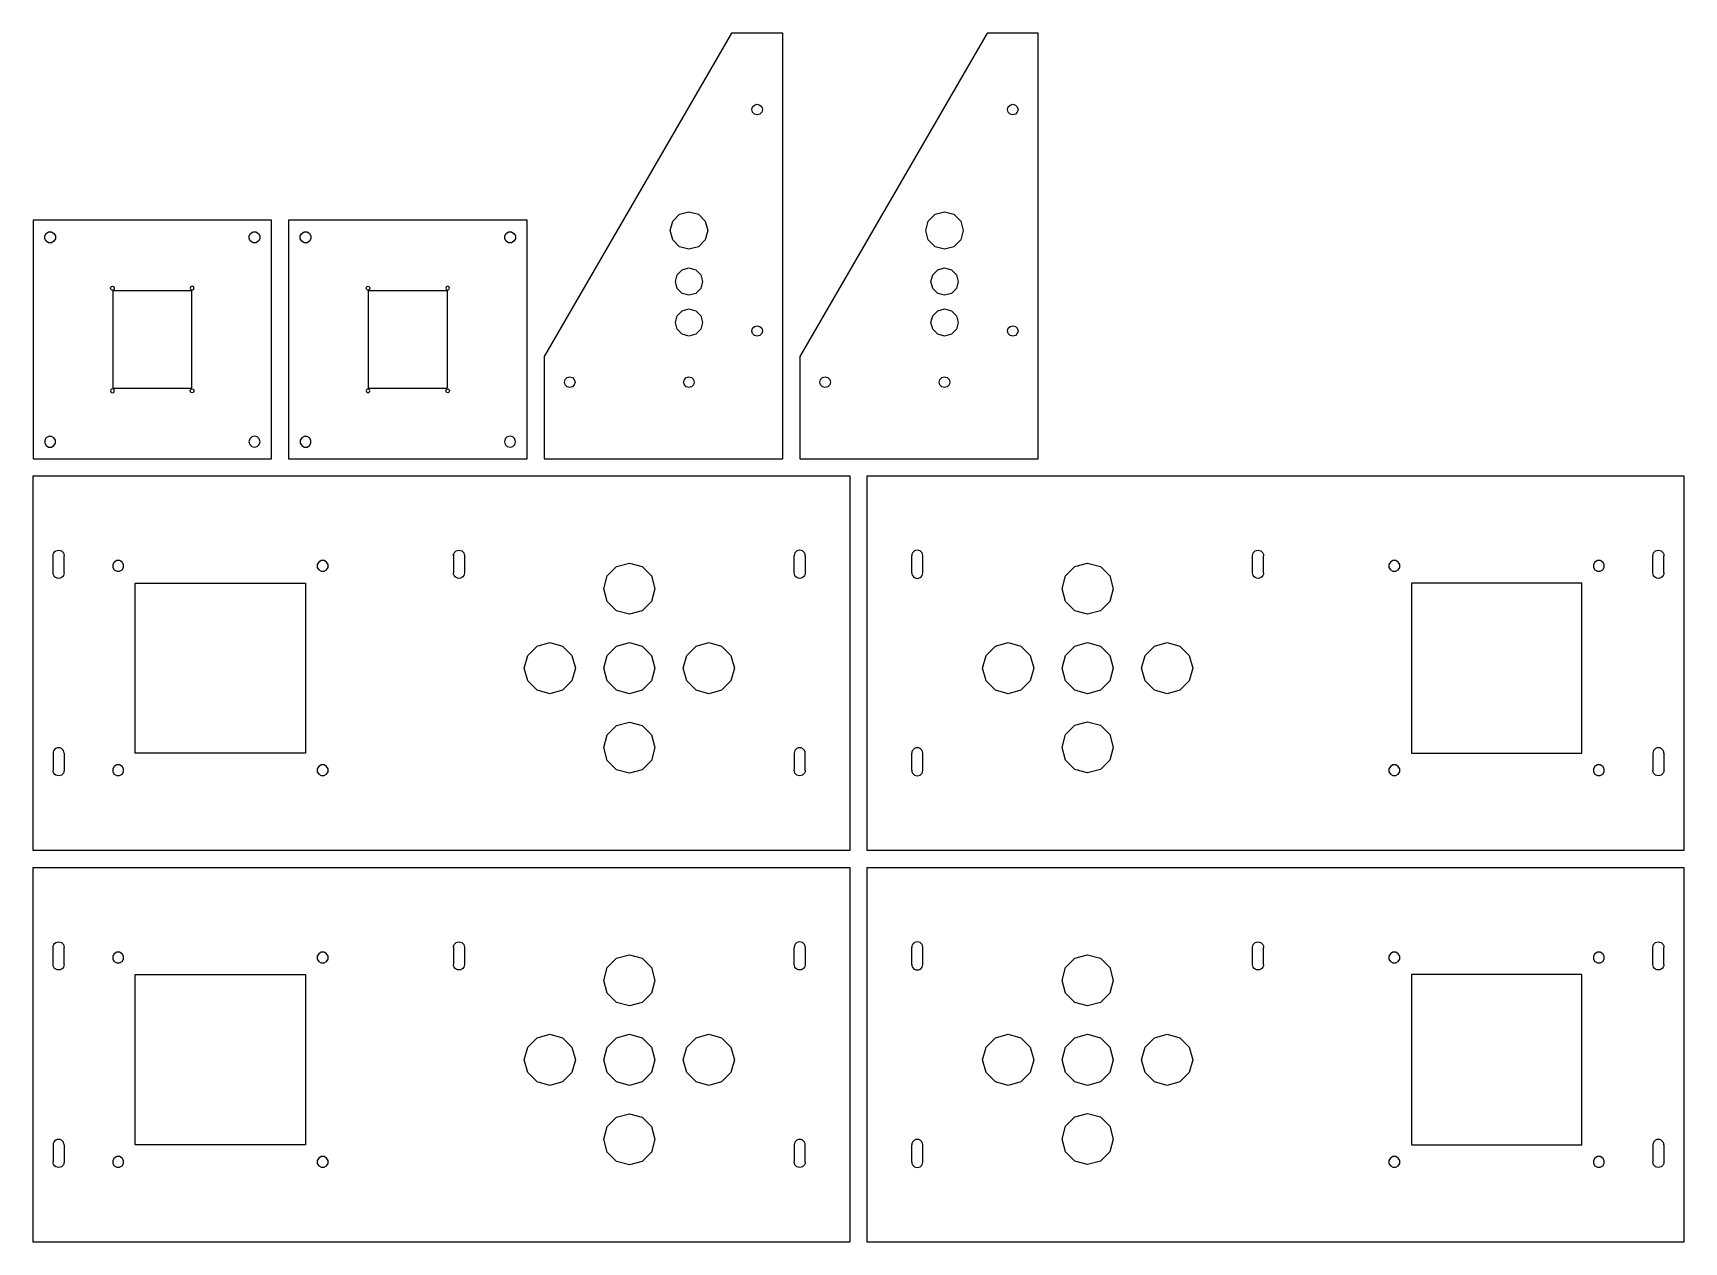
# Model space of a CAD drawing. Extents: x -475 to 494, y -382 to 328.
import ezdxf

# ---------------------------------------------------------------- set-up
doc = ezdxf.new("R2010")
doc.units = 0
doc.layers.get('0').update_dxf_attribs({"linetype": 'CONTINUOUS'})

msp = doc.modelspace()

# ---------------------------------------------------------------- linework, layer by layer
for p, q in [((-65.42, 328.46), (-175.42, 138.46)), ((-35.42, 328.46), (-65.42, 328.46)), ((-35.42, 78.46), (-35.42, 328.46)), ((84.58, 328.46), (-25.42, 138.46)), ((114.58, 328.46), (84.58, 328.46)), ((114.58, 78.46), (114.58, 328.46)), ((-53.55, 283.46), (-53.13, 285.03)), ((-53.13, 281.9), (-53.55, 283.46)), ((-53.13, 285.03), (-51.99, 286.17)), ((-51.99, 280.76), (-53.13, 281.9)), ((-51.99, 286.17), (-50.42, 286.59)), ((-50.42, 286.59), (-48.86, 286.17)), ((-48.86, 286.17), (-47.72, 285.03)), ((-47.72, 281.9), (-48.86, 280.76)), ((-47.72, 285.03), (-47.3, 283.46)), ((-47.3, 283.46), (-47.72, 281.9)), ((96.45, 283.46), (96.87, 285.03)), ((96.87, 281.9), (96.45, 283.46)), ((96.87, 285.03), (98.01, 286.17)), ((98.01, 280.76), (96.87, 281.9)), ((98.01, 286.17), (99.58, 286.59)), ((99.58, 286.59), (101.14, 286.17)), ((101.14, 286.17), (102.28, 285.03)), ((102.28, 281.9), (101.14, 280.76)), ((102.28, 285.03), (102.7, 283.46)), ((102.7, 283.46), (102.28, 281.9)), ((-50.42, 280.34), (-51.99, 280.76)), ((-48.86, 280.76), (-50.42, 280.34)), ((99.58, 280.34), (98.01, 280.76)), ((101.14, 280.76), (99.58, 280.34)), ((-95.92, 221.99), (-90.42, 223.46)), ((-90.42, 223.46), (-84.92, 221.99)), ((54.08, 221.99), (59.58, 223.46)), ((59.58, 223.46), (65.08, 221.99)), ((-335.42, 218.46), (-475.42, 218.46)), ((-475.42, 218.46), (-475.42, 78.46)), ((-335.42, 78.46), (-335.42, 218.46)), ((-185.42, 218.46), (-325.42, 218.46)), ((-325.42, 218.46), (-325.42, 78.46)), ((-185.42, 78.46), (-185.42, 218.46)), ((-101.42, 212.46), (-99.95, 217.96)), ((-99.95, 217.96), (-95.92, 221.99)), ((-84.92, 221.99), (-80.9, 217.96)), ((-80.9, 217.96), (-79.42, 212.46)), ((48.58, 212.46), (50.05, 217.96)), ((50.05, 217.96), (54.08, 221.99)), ((65.08, 221.99), (69.1, 217.96)), ((69.1, 217.96), (70.58, 212.46)), ((-468.56, 209.31), (-467.72, 210.76)), ((-468.56, 207.62), (-468.56, 209.31)), ((-467.72, 206.17), (-468.56, 207.62)), ((-467.72, 210.76), (-466.27, 211.6)), ((-466.27, 205.33), (-467.72, 206.17)), ((-466.27, 211.6), (-464.58, 211.6)), ((-464.58, 205.33), (-466.27, 205.33)), ((-465.42, 204.47), (-465.42, 204.45)), ((-464.58, 211.6), (-463.13, 210.76)), ((-463.13, 206.17), (-464.58, 205.33)), ((-463.13, 210.76), (-462.28, 209.31)), ((-462.28, 207.62), (-463.13, 206.17)), ((-462.28, 209.31), (-462.28, 207.62)), ((-348.56, 209.31), (-347.72, 210.76)), ((-348.56, 207.62), (-348.56, 209.31)), ((-347.72, 206.17), (-348.56, 207.62)), ((-347.72, 210.76), (-346.27, 211.6)), ((-346.27, 205.33), (-347.72, 206.17)), ((-346.27, 211.6), (-344.58, 211.6)), ((-344.58, 205.33), (-346.27, 205.33)), ((-344.58, 211.6), (-343.13, 210.76)), ((-343.13, 206.17), (-344.58, 205.33)), ((-343.13, 210.76), (-342.28, 209.31)), ((-342.28, 207.62), (-343.13, 206.17)), ((-342.28, 209.31), (-342.28, 207.62)), ((-318.56, 209.31), (-317.72, 210.76)), ((-318.56, 207.62), (-318.56, 209.31)), ((-317.72, 206.17), (-318.56, 207.62)), ((-317.72, 210.76), (-316.27, 211.6)), ((-316.27, 205.33), (-317.72, 206.17)), ((-316.27, 211.6), (-314.58, 211.6)), ((-314.58, 205.33), (-316.27, 205.33)), ((-315.42, 204.5), (-315.42, 204.45)), ((-314.58, 211.6), (-313.13, 210.76)), ((-313.13, 206.17), (-314.58, 205.33)), ((-313.13, 210.76), (-312.28, 209.31)), ((-312.28, 207.62), (-313.13, 206.17)), ((-312.28, 209.31), (-312.28, 207.62)), ((-198.56, 209.31), (-197.72, 210.76)), ((-198.56, 207.62), (-198.56, 209.31)), ((-197.72, 206.17), (-198.56, 207.62)), ((-197.72, 210.76), (-196.27, 211.6)), ((-196.27, 205.33), (-197.72, 206.17)), ((-196.27, 211.6), (-194.58, 211.6)), ((-194.58, 205.33), (-196.27, 205.33)), ((-194.58, 211.6), (-193.13, 210.76)), ((-193.13, 206.17), (-194.58, 205.33)), ((-193.13, 210.76), (-192.28, 209.31)), ((-192.28, 207.62), (-193.13, 206.17)), ((-192.28, 209.31), (-192.28, 207.62)), ((-99.95, 206.96), (-101.42, 212.46)), ((-95.92, 202.94), (-99.95, 206.96)), ((-80.9, 206.96), (-84.92, 202.94)), ((-79.42, 212.46), (-80.9, 206.96)), ((50.05, 206.96), (48.58, 212.46)), ((54.08, 202.94), (50.05, 206.96)), ((69.1, 206.96), (65.08, 202.94)), ((70.58, 212.46), (69.1, 206.96)), ((-90.42, 201.46), (-95.92, 202.94)), ((-84.92, 202.94), (-90.42, 201.46)), ((59.58, 201.46), (54.08, 202.94)), ((65.08, 202.94), (59.58, 201.46)), ((-98.42, 182.46), (-97.35, 186.46)), ((-97.35, 186.46), (-94.42, 189.39)), ((-94.42, 189.39), (-90.42, 190.46)), ((-90.42, 190.46), (-86.42, 189.39)), ((-86.42, 189.39), (-83.5, 186.46)), ((-83.5, 186.46), (-82.42, 182.46)), ((51.58, 182.46), (52.65, 186.46)), ((52.65, 186.46), (55.58, 189.39)), ((55.58, 189.39), (59.58, 190.46)), ((59.58, 190.46), (63.58, 189.39)), ((63.58, 189.39), (66.5, 186.46)), ((66.5, 186.46), (67.58, 182.46)), ((-429.91, 178.61), (-429.76, 179.16)), ((-429.76, 178.06), (-429.91, 178.61)), ((-429.76, 179.16), (-429.36, 179.57)), ((-429.36, 177.66), (-429.76, 178.06)), ((-429.36, 179.57), (-428.81, 179.71)), ((-429.36, 177.66), (-428.81, 177.51)), ((-428.81, 179.71), (-428.26, 179.57)), ((-428.26, 177.66), (-428.81, 177.51)), ((-428.67, 176.96), (-428.67, 119.96)), ((-382.17, 176.96), (-428.67, 176.96)), ((-428.26, 179.57), (-427.85, 179.16)), ((-427.85, 178.06), (-428.26, 177.66)), ((-427.85, 179.16), (-427.71, 178.61)), ((-427.71, 178.61), (-427.85, 178.06)), ((-382.99, 179.16), (-383.14, 178.61)), ((-383.14, 178.61), (-382.99, 178.06)), ((-382.59, 179.57), (-382.99, 179.16)), ((-382.99, 178.06), (-382.59, 177.66)), ((-382.04, 179.71), (-382.59, 179.57)), ((-382.59, 177.66), (-382.04, 177.51)), ((-382.17, 119.96), (-382.17, 176.96)), ((-381.49, 179.57), (-382.04, 179.71)), ((-381.49, 177.66), (-382.04, 177.51)), ((-381.09, 179.16), (-381.49, 179.57)), ((-381.49, 177.66), (-381.09, 178.06)), ((-380.94, 178.61), (-381.09, 179.16)), ((-381.09, 178.06), (-380.94, 178.61)), ((-279.91, 178.61), (-279.76, 179.16)), ((-279.76, 178.06), (-279.91, 178.61)), ((-279.76, 179.16), (-279.36, 179.57)), ((-279.36, 177.66), (-279.76, 178.06)), ((-279.36, 179.57), (-278.81, 179.71)), ((-279.36, 177.66), (-278.81, 177.51)), ((-278.81, 179.71), (-278.26, 179.57)), ((-278.26, 177.66), (-278.81, 177.51)), ((-278.67, 176.96), (-278.67, 119.96)), ((-232.17, 176.96), (-278.67, 176.96)), ((-278.26, 179.57), (-277.85, 179.16)), ((-277.85, 178.06), (-278.26, 177.66)), ((-277.85, 179.16), (-277.71, 178.61)), ((-277.71, 178.61), (-277.85, 178.06)), ((-232.99, 179.16), (-233.14, 178.61)), ((-233.14, 178.61), (-232.99, 178.06)), ((-232.59, 179.57), (-232.99, 179.16)), ((-232.99, 178.06), (-232.59, 177.66)), ((-232.04, 179.71), (-232.59, 179.57)), ((-232.59, 177.66), (-232.04, 177.51)), ((-232.17, 119.96), (-232.17, 176.96)), ((-231.49, 179.57), (-232.04, 179.71)), ((-231.49, 177.66), (-232.04, 177.51)), ((-231.09, 179.16), (-231.49, 179.57)), ((-231.49, 177.66), (-231.09, 178.06)), ((-230.94, 178.61), (-231.09, 179.16)), ((-231.09, 178.06), (-230.94, 178.61)), ((-97.35, 178.46), (-98.42, 182.46)), ((-94.42, 175.54), (-97.35, 178.46)), ((-90.42, 174.46), (-94.42, 175.54)), ((-86.42, 175.54), (-90.42, 174.46)), ((-83.5, 178.46), (-86.42, 175.54)), ((-82.42, 182.46), (-83.5, 178.46)), ((52.65, 178.46), (51.58, 182.46)), ((55.58, 175.54), (52.65, 178.46)), ((59.58, 174.46), (55.58, 175.54)), ((63.58, 175.54), (59.58, 174.46)), ((66.5, 178.46), (63.58, 175.54)), ((67.58, 182.46), (66.5, 178.46)), ((-97.35, 162.46), (-94.42, 165.39)), ((-94.42, 165.39), (-90.42, 166.46)), ((-90.42, 166.46), (-86.42, 165.39)), ((-86.42, 165.39), (-83.5, 162.46)), ((52.65, 162.46), (55.58, 165.39)), ((55.58, 165.39), (59.58, 166.46)), ((59.58, 166.46), (63.58, 165.39)), ((63.58, 165.39), (66.5, 162.46)), ((-98.42, 158.46), (-97.35, 162.46)), ((-97.35, 154.46), (-98.42, 158.46)), ((-83.5, 162.46), (-82.42, 158.46)), ((-82.42, 158.46), (-83.5, 154.46)), ((-53.13, 155.03), (-51.99, 156.17)), ((-51.99, 156.17), (-50.42, 156.59)), ((-50.42, 156.59), (-48.86, 156.17)), ((-48.86, 156.17), (-47.72, 155.03)), ((51.58, 158.46), (52.65, 162.46)), ((52.65, 154.46), (51.58, 158.46)), ((66.5, 162.46), (67.58, 158.46)), ((67.58, 158.46), (66.5, 154.46)), ((96.87, 155.03), (98.01, 156.17)), ((98.01, 156.17), (99.58, 156.59)), ((99.58, 156.59), (101.14, 156.17)), ((101.14, 156.17), (102.28, 155.03)), ((-94.42, 151.54), (-97.35, 154.46)), ((-90.42, 150.46), (-94.42, 151.54)), ((-86.42, 151.54), (-90.42, 150.46)), ((-83.5, 154.46), (-86.42, 151.54)), ((-53.55, 153.46), (-53.13, 155.03)), ((-53.13, 151.9), (-53.55, 153.46)), ((-51.99, 150.76), (-53.13, 151.9)), ((-50.42, 150.34), (-51.99, 150.76)), ((-48.86, 150.76), (-50.42, 150.34)), ((-47.72, 151.9), (-48.86, 150.76)), ((-47.72, 155.03), (-47.3, 153.46)), ((-47.3, 153.46), (-47.72, 151.9)), ((55.58, 151.54), (52.65, 154.46)), ((59.58, 150.46), (55.58, 151.54)), ((63.58, 151.54), (59.58, 150.46)), ((66.5, 154.46), (63.58, 151.54)), ((96.45, 153.46), (96.87, 155.03)), ((96.87, 151.9), (96.45, 153.46)), ((98.01, 150.76), (96.87, 151.9)), ((99.58, 150.34), (98.01, 150.76)), ((101.14, 150.76), (99.58, 150.34)), ((102.28, 151.9), (101.14, 150.76)), ((102.28, 155.03), (102.7, 153.46)), ((102.7, 153.46), (102.28, 151.9)), ((-175.42, 138.46), (-175.42, 78.46)), ((-25.42, 138.46), (-25.42, 78.46)), ((-163.13, 125.03), (-161.99, 126.17)), ((-161.99, 126.17), (-160.42, 126.59)), ((-160.42, 126.59), (-158.86, 126.17)), ((-158.86, 126.17), (-157.72, 125.03)), ((-93.13, 125.03), (-91.99, 126.17)), ((-91.99, 126.17), (-90.42, 126.59)), ((-90.42, 126.59), (-88.86, 126.17)), ((-88.86, 126.17), (-87.72, 125.03)), ((-13.13, 125.03), (-11.99, 126.17)), ((-11.99, 126.17), (-10.42, 126.59)), ((-10.42, 126.59), (-8.86, 126.17)), ((-8.86, 126.17), (-7.72, 125.03)), ((56.87, 125.03), (58.01, 126.17)), ((58.01, 126.17), (59.58, 126.59)), ((59.58, 126.59), (61.14, 126.17)), ((61.14, 126.17), (62.28, 125.03)), ((-429.76, 118.87), (-429.91, 118.32)), ((-429.91, 118.32), (-429.76, 117.77)), ((-429.36, 119.27), (-429.76, 118.87)), ((-429.76, 117.77), (-429.36, 117.36)), ((-428.81, 119.42), (-429.36, 119.27)), ((-429.36, 117.36), (-428.81, 117.22)), ((-428.26, 119.27), (-428.81, 119.42)), ((-428.81, 117.22), (-428.26, 117.36)), ((-428.67, 119.96), (-382.17, 119.96)), ((-427.85, 118.87), (-428.26, 119.27)), ((-428.26, 117.36), (-427.85, 117.77)), ((-427.71, 118.32), (-427.85, 118.87)), ((-427.85, 117.77), (-427.71, 118.32)), ((-383.14, 118.32), (-382.99, 118.87)), ((-382.99, 117.77), (-383.14, 118.32)), ((-382.99, 118.87), (-382.59, 119.27)), ((-382.59, 117.36), (-382.99, 117.77)), ((-382.59, 119.27), (-382.04, 119.42)), ((-382.04, 117.22), (-382.59, 117.36)), ((-382.04, 119.42), (-381.49, 119.27)), ((-381.49, 117.36), (-382.04, 117.22)), ((-381.49, 119.27), (-381.09, 118.87)), ((-381.09, 117.77), (-381.49, 117.36)), ((-381.09, 118.87), (-380.94, 118.32)), ((-380.94, 118.32), (-381.09, 117.77)), ((-279.76, 118.87), (-279.91, 118.32)), ((-279.91, 118.32), (-279.76, 117.77)), ((-279.36, 119.27), (-279.76, 118.87)), ((-279.76, 117.77), (-279.36, 117.36)), ((-278.81, 119.42), (-279.36, 119.27)), ((-279.36, 117.36), (-278.81, 117.22)), ((-278.26, 119.27), (-278.81, 119.42)), ((-278.81, 117.22), (-278.26, 117.36)), ((-278.67, 119.96), (-232.17, 119.96)), ((-277.85, 118.87), (-278.26, 119.27)), ((-278.26, 117.36), (-277.85, 117.77)), ((-277.71, 118.32), (-277.85, 118.87)), ((-277.85, 117.77), (-277.71, 118.32)), ((-233.14, 118.32), (-232.99, 118.87)), ((-232.99, 117.77), (-233.14, 118.32)), ((-232.99, 118.87), (-232.59, 119.27)), ((-232.59, 117.36), (-232.99, 117.77)), ((-232.59, 119.27), (-232.04, 119.42)), ((-232.04, 117.22), (-232.59, 117.36)), ((-232.04, 119.42), (-231.49, 119.27)), ((-231.49, 117.36), (-232.04, 117.22)), ((-231.49, 119.27), (-231.09, 118.87)), ((-231.09, 117.77), (-231.49, 117.36)), ((-231.09, 118.87), (-230.94, 118.32)), ((-230.94, 118.32), (-231.09, 117.77)), ((-163.55, 123.46), (-163.13, 125.03)), ((-163.13, 121.9), (-163.55, 123.46)), ((-161.99, 120.76), (-163.13, 121.9)), ((-160.42, 120.34), (-161.99, 120.76)), ((-158.86, 120.76), (-160.42, 120.34)), ((-157.72, 121.9), (-158.86, 120.76)), ((-157.72, 125.03), (-157.3, 123.46)), ((-157.3, 123.46), (-157.72, 121.9)), ((-93.55, 123.46), (-93.13, 125.03)), ((-93.13, 121.9), (-93.55, 123.46)), ((-91.99, 120.76), (-93.13, 121.9)), ((-90.42, 120.34), (-91.99, 120.76)), ((-88.86, 120.76), (-90.42, 120.34)), ((-87.72, 121.9), (-88.86, 120.76)), ((-87.72, 125.03), (-87.3, 123.46)), ((-87.3, 123.46), (-87.72, 121.9)), ((-13.55, 123.46), (-13.13, 125.03)), ((-13.13, 121.9), (-13.55, 123.46)), ((-11.99, 120.76), (-13.13, 121.9)), ((-10.42, 120.34), (-11.99, 120.76)), ((-8.86, 120.76), (-10.42, 120.34)), ((-7.72, 121.9), (-8.86, 120.76)), ((-7.72, 125.03), (-7.3, 123.46)), ((-7.3, 123.46), (-7.72, 121.9)), ((56.45, 123.46), (56.87, 125.03)), ((56.87, 121.9), (56.45, 123.46)), ((58.01, 120.76), (56.87, 121.9)), ((59.58, 120.34), (58.01, 120.76)), ((61.14, 120.76), (59.58, 120.34)), ((62.28, 121.9), (61.14, 120.76)), ((62.28, 125.03), (62.7, 123.46)), ((62.7, 123.46), (62.28, 121.9)), ((-467.72, 90.76), (-468.56, 89.31)), ((-468.56, 89.31), (-468.56, 87.62)), ((-468.56, 87.62), (-467.72, 86.17)), ((-466.27, 91.6), (-467.72, 90.76)), ((-464.58, 91.6), (-466.27, 91.6)), ((-463.13, 90.76), (-464.58, 91.6)), ((-462.28, 89.31), (-463.13, 90.76)), ((-463.13, 86.17), (-462.28, 87.62)), ((-462.28, 87.62), (-462.28, 89.31)), ((-348.24, 90.09), (-348.67, 88.46)), ((-348.67, 88.46), (-348.24, 86.84)), ((-347.05, 91.28), (-348.24, 90.09)), ((-345.42, 91.71), (-347.05, 91.28)), ((-343.8, 91.28), (-345.42, 91.71)), ((-342.61, 90.09), (-343.8, 91.28)), ((-342.17, 88.46), (-342.61, 90.09)), ((-342.61, 86.84), (-342.17, 88.46)), ((-317.72, 90.76), (-318.56, 89.31)), ((-318.56, 89.31), (-318.56, 87.62)), ((-318.56, 87.62), (-317.72, 86.17)), ((-316.27, 91.6), (-317.72, 90.76)), ((-314.58, 91.6), (-316.27, 91.6)), ((-313.13, 90.76), (-314.58, 91.6)), ((-312.28, 89.31), (-313.13, 90.76)), ((-313.13, 86.17), (-312.28, 87.62)), ((-312.28, 87.62), (-312.28, 89.31)), ((-198.24, 90.09), (-198.67, 88.46)), ((-198.67, 88.46), (-198.24, 86.84)), ((-197.05, 91.28), (-198.24, 90.09)), ((-195.42, 91.71), (-197.05, 91.28)), ((-193.8, 91.28), (-195.42, 91.71)), ((-192.61, 90.09), (-193.8, 91.28)), ((-192.17, 88.46), (-192.61, 90.09)), ((-192.61, 86.84), (-192.17, 88.46)), ((-475.42, 78.46), (-335.42, 78.46)), ((-467.72, 86.17), (-466.27, 85.33)), ((-466.27, 85.33), (-464.58, 85.33)), ((-464.58, 85.33), (-463.13, 86.17)), ((-348.24, 86.84), (-347.05, 85.65)), ((-347.05, 85.65), (-345.42, 85.21)), ((-345.42, 85.21), (-343.8, 85.65)), ((-343.8, 85.65), (-342.61, 86.84)), ((-325.42, 78.46), (-185.42, 78.46)), ((-317.72, 86.17), (-316.27, 85.33)), ((-316.27, 85.33), (-314.58, 85.33)), ((-314.58, 85.33), (-313.13, 86.17)), ((-198.24, 86.84), (-197.05, 85.65)), ((-197.05, 85.65), (-195.42, 85.21)), ((-195.42, 85.21), (-193.8, 85.65)), ((-193.8, 85.65), (-192.61, 86.84)), ((-175.42, 78.46), (-35.42, 78.46)), ((-25.42, 78.46), (114.58, 78.46)), ((-475.42, -151.54), (-475.42, 68.46)), ((-475.42, 68.46), (4.08, 68.46)), ((4.08, 68.46), (4.08, -151.54)), ((14.08, 68.46), (493.58, 68.46)), ((14.08, -151.54), (14.08, 68.46)), ((493.58, 68.46), (493.58, -151.54)), ((-463.67, 21.46), (-463.56, 22.31)), ((-463.67, 11.46), (-463.67, 21.46)), ((-463.56, 22.31), (-463.24, 23.09)), ((-463.24, 23.09), (-462.72, 23.76)), ((-462.72, 23.76), (-462.05, 24.28)), ((-462.05, 24.28), (-461.27, 24.6)), ((-461.27, 24.6), (-460.42, 24.71)), ((-460.42, 24.71), (-459.58, 24.6)), ((-459.58, 24.6), (-458.8, 24.28)), ((-458.8, 24.28), (-458.13, 23.76)), ((-458.13, 23.76), (-457.61, 23.09)), ((-457.61, 23.09), (-457.28, 22.31)), ((-457.28, 22.31), (-457.17, 21.46)), ((-457.17, 11.46), (-457.17, 21.46)), ((-228.67, 21.46), (-228.56, 22.31)), ((-228.67, 21.46), (-228.67, 11.46)), ((-228.56, 22.31), (-228.24, 23.09)), ((-228.56, 22.31), (-228.56, 11.46)), ((-228.24, 23.09), (-227.72, 23.76)), ((-227.72, 23.76), (-227.05, 24.28)), ((-227.05, 24.28), (-226.27, 24.6)), ((-226.27, 24.6), (-225.42, 24.71)), ((-225.42, 24.71), (-224.58, 24.6)), ((-224.58, 24.6), (-223.8, 24.28)), ((-223.8, 24.28), (-223.13, 23.76)), ((-223.13, 23.76), (-222.61, 23.09)), ((-222.61, 23.09), (-222.28, 22.31)), ((-222.28, 22.31), (-222.17, 21.46)), ((-222.17, 21.46), (-222.17, 11.46)), ((-28.56, 22.31), (-28.67, 21.46)), ((-28.67, 11.46), (-28.67, 21.46)), ((-28.24, 23.09), (-28.56, 22.31)), ((-27.72, 23.76), (-28.24, 23.09)), ((-27.05, 24.28), (-27.72, 23.76)), ((-26.27, 24.6), (-27.05, 24.28)), ((-25.42, 24.71), (-26.27, 24.6)), ((-24.58, 24.6), (-25.42, 24.71)), ((-23.8, 24.28), (-24.58, 24.6)), ((-23.13, 23.76), (-23.8, 24.28)), ((-22.61, 23.09), (-23.13, 23.76)), ((-22.28, 22.31), (-22.61, 23.09)), ((-22.17, 21.46), (-22.28, 22.31)), ((-22.17, 21.46), (-22.17, 11.46)), ((40.44, 22.31), (40.33, 21.46)), ((40.33, 11.46), (40.33, 21.46)), ((40.76, 23.09), (40.44, 22.31)), ((41.28, 23.76), (40.76, 23.09)), ((41.95, 24.28), (41.28, 23.76)), ((42.73, 24.6), (41.95, 24.28)), ((43.58, 24.71), (42.73, 24.6)), ((44.42, 24.6), (43.58, 24.71)), ((45.2, 24.28), (44.42, 24.6)), ((45.87, 23.76), (45.2, 24.28)), ((46.39, 23.09), (45.87, 23.76)), ((46.72, 22.31), (46.39, 23.09)), ((46.83, 21.46), (46.72, 22.31)), ((46.83, 11.46), (46.83, 21.46)), ((240.33, 21.46), (240.44, 22.31)), ((240.33, 11.46), (240.33, 21.46)), ((240.44, 22.31), (240.76, 23.09)), ((240.76, 23.09), (241.28, 23.76)), ((241.28, 23.76), (241.95, 24.28)), ((241.95, 24.28), (242.73, 24.6)), ((242.73, 24.6), (243.58, 24.71)), ((243.58, 24.71), (244.42, 24.6)), ((244.42, 24.6), (245.2, 24.28)), ((245.2, 24.28), (245.87, 23.76)), ((245.87, 23.76), (246.39, 23.09)), ((246.39, 23.09), (246.72, 22.31)), ((246.72, 22.31), (246.83, 21.46)), ((246.83, 11.46), (246.83, 21.46)), ((475.33, 21.46), (475.44, 22.31)), ((475.33, 11.46), (475.33, 21.46)), ((475.44, 22.31), (475.76, 23.09)), ((475.76, 23.09), (476.28, 23.76)), ((476.28, 23.76), (476.95, 24.28)), ((476.95, 24.28), (477.73, 24.6)), ((477.73, 24.6), (478.58, 24.71)), ((478.58, 24.71), (479.42, 24.6)), ((479.42, 24.6), (480.2, 24.28)), ((480.2, 24.28), (480.87, 23.76)), ((480.87, 23.76), (481.39, 23.09)), ((481.39, 23.09), (481.72, 22.31)), ((481.72, 22.31), (481.83, 21.46)), ((481.83, 11.46), (481.83, 21.46)), ((-463.56, 10.62), (-463.67, 11.46)), ((-463.24, 9.84), (-463.56, 10.62)), ((-462.72, 9.17), (-463.24, 9.84)), ((-457.61, 9.84), (-458.13, 9.17)), ((-457.28, 10.62), (-457.61, 9.84)), ((-457.17, 11.46), (-457.28, 10.62)), ((-427.72, 17.76), (-428.56, 16.31)), ((-428.56, 16.31), (-428.56, 14.62)), ((-428.56, 14.62), (-427.72, 13.17)), ((-426.27, 18.6), (-427.72, 17.76)), ((-427.72, 13.17), (-426.27, 12.33)), ((-424.58, 18.6), (-426.27, 18.6)), ((-426.27, 12.33), (-424.58, 12.33)), ((-423.13, 17.76), (-424.58, 18.6)), ((-424.58, 12.33), (-423.13, 13.17)), ((-422.28, 16.31), (-423.13, 17.76)), ((-423.13, 13.17), (-422.28, 14.62)), ((-422.28, 14.62), (-422.28, 16.31)), ((-307.72, 17.76), (-308.56, 16.31)), ((-308.56, 16.31), (-308.56, 14.62)), ((-308.56, 14.62), (-307.72, 13.17)), ((-306.27, 18.6), (-307.72, 17.76)), ((-307.72, 13.17), (-306.27, 12.33)), ((-304.58, 18.6), (-306.27, 18.6)), ((-306.27, 12.33), (-304.58, 12.33)), ((-303.13, 17.76), (-304.58, 18.6)), ((-304.58, 12.33), (-303.13, 13.17)), ((-302.28, 16.31), (-303.13, 17.76)), ((-303.13, 13.17), (-302.28, 14.62)), ((-302.28, 14.62), (-302.28, 16.31)), ((-228.56, 10.62), (-228.67, 11.46)), ((-228.24, 9.84), (-228.56, 10.62)), ((-227.72, 9.17), (-228.24, 9.84)), ((-222.61, 9.84), (-223.13, 9.17)), ((-222.28, 10.62), (-222.61, 9.84)), ((-222.17, 11.46), (-222.28, 10.62)), ((-138.41, 9.63), (-132.92, 15.12)), ((-132.92, 15.12), (-125.42, 17.13)), ((-125.42, 17.13), (-117.92, 15.12)), ((-117.92, 15.12), (-112.43, 9.63)), ((-28.56, 10.62), (-28.67, 11.46)), ((-28.24, 9.84), (-28.56, 10.62)), ((-27.72, 9.17), (-28.24, 9.84)), ((-22.61, 9.84), (-23.13, 9.17)), ((-22.28, 10.62), (-22.61, 9.84)), ((-22.17, 11.46), (-22.28, 10.62)), ((40.33, 11.46), (40.44, 10.62)), ((40.44, 10.62), (40.76, 9.84)), ((40.76, 9.84), (41.28, 9.17)), ((45.87, 9.17), (46.39, 9.84)), ((46.39, 9.84), (46.72, 10.62)), ((46.72, 10.62), (46.83, 11.46)), ((130.59, 9.63), (136.08, 15.12)), ((136.08, 15.12), (143.58, 17.13)), ((143.58, 17.13), (151.08, 15.12)), ((151.08, 15.12), (156.57, 9.63)), ((240.44, 10.62), (240.33, 11.46)), ((240.76, 9.84), (240.44, 10.62)), ((241.28, 9.17), (240.76, 9.84)), ((246.39, 9.84), (245.87, 9.17)), ((246.72, 10.62), (246.39, 9.84)), ((246.83, 11.46), (246.72, 10.62)), ((321.28, 17.76), (320.44, 16.31)), ((320.44, 16.31), (320.44, 14.62)), ((320.44, 14.62), (321.28, 13.17)), ((322.73, 18.6), (321.28, 17.76)), ((321.28, 13.17), (322.73, 12.33)), ((324.42, 18.6), (322.73, 18.6)), ((322.73, 12.33), (324.42, 12.33)), ((325.87, 17.76), (324.42, 18.6)), ((324.42, 12.33), (325.87, 13.17)), ((326.72, 16.31), (325.87, 17.76)), ((325.87, 13.17), (326.72, 14.62)), ((326.72, 14.62), (326.72, 16.31)), ((441.28, 17.76), (440.44, 16.31)), ((440.44, 16.31), (440.44, 14.62)), ((440.44, 14.62), (441.28, 13.17)), ((442.73, 18.6), (441.28, 17.76)), ((441.28, 13.17), (442.73, 12.33)), ((444.42, 18.6), (442.73, 18.6)), ((442.73, 12.33), (444.42, 12.33)), ((445.87, 17.76), (444.42, 18.6)), ((444.42, 12.33), (445.87, 13.17)), ((446.72, 16.31), (445.87, 17.76)), ((445.87, 13.17), (446.72, 14.62)), ((446.72, 14.62), (446.72, 16.31)), ((475.44, 10.62), (475.33, 11.46)), ((475.76, 9.84), (475.44, 10.62)), ((476.28, 9.17), (475.76, 9.84)), ((481.39, 9.84), (480.87, 9.17)), ((481.72, 10.62), (481.39, 9.84)), ((481.83, 11.46), (481.72, 10.62)), ((-462.05, 8.65), (-462.72, 9.17)), ((-461.27, 8.33), (-462.05, 8.65)), ((-460.42, 8.21), (-461.27, 8.33)), ((-460.42, 8.46), (-460.42, 8.21)), ((-459.58, 8.33), (-460.42, 8.21)), ((-458.8, 8.65), (-459.58, 8.33)), ((-458.13, 9.17), (-458.8, 8.65)), ((-415.42, -94.54), (-415.42, 5.46)), ((-415.42, 5.46), (-315.42, 5.46)), ((-315.42, 5.46), (-315.42, -94.54)), ((-227.05, 8.65), (-227.72, 9.17)), ((-226.27, 8.33), (-227.05, 8.65)), ((-225.42, 8.21), (-226.27, 8.33)), ((-224.58, 8.33), (-225.42, 8.21)), ((-223.8, 8.65), (-224.58, 8.33)), ((-223.13, 9.17), (-223.8, 8.65)), ((-140.42, 2.13), (-138.41, 9.63)), ((-138.41, -5.37), (-140.42, 2.13)), ((-112.43, 9.63), (-110.42, 2.13)), ((-110.42, 2.13), (-112.43, -5.37)), ((-27.05, 8.65), (-27.72, 9.17)), ((-26.27, 8.33), (-27.05, 8.65)), ((-25.42, 8.21), (-26.27, 8.33)), ((-24.58, 8.33), (-25.42, 8.21)), ((-23.8, 8.65), (-24.58, 8.33)), ((-23.13, 9.17), (-23.8, 8.65)), ((41.28, 9.17), (41.95, 8.65)), ((41.95, 8.65), (42.73, 8.33)), ((42.73, 8.33), (43.58, 8.21)), ((43.58, 8.21), (44.42, 8.33)), ((44.42, 8.33), (45.2, 8.65)), ((45.2, 8.65), (45.87, 9.17)), ((128.58, 2.13), (130.59, 9.63)), ((130.59, -5.37), (128.58, 2.13)), ((156.57, 9.63), (158.58, 2.13)), ((158.58, 2.13), (156.57, -5.37)), ((241.95, 8.65), (241.28, 9.17)), ((242.73, 8.33), (241.95, 8.65)), ((243.58, 8.21), (242.73, 8.33)), ((244.42, 8.33), (243.58, 8.21)), ((245.2, 8.65), (244.42, 8.33)), ((245.87, 9.17), (245.2, 8.65)), ((433.58, 5.46), (333.58, 5.46)), ((333.58, 5.46), (333.58, -94.54)), ((433.58, -94.54), (433.58, 5.46)), ((476.95, 8.65), (476.28, 9.17)), ((477.73, 8.33), (476.95, 8.65)), ((478.58, 8.21), (477.73, 8.33)), ((479.42, 8.33), (478.58, 8.21)), ((480.2, 8.65), (479.42, 8.33)), ((480.87, 9.17), (480.2, 8.65)), ((-132.92, -10.86), (-138.41, -5.37)), ((-112.43, -5.37), (-117.92, -10.86)), ((136.08, -10.86), (130.59, -5.37)), ((156.57, -5.37), (151.08, -10.86)), ((-125.42, -12.87), (-132.92, -10.86)), ((-117.92, -10.86), (-125.42, -12.87)), ((143.58, -12.87), (136.08, -10.86)), ((151.08, -10.86), (143.58, -12.87)), ((-187.09, -44.54), (-185.08, -37.04)), ((-185.08, -37.04), (-179.59, -31.55)), ((-179.59, -31.55), (-172.09, -29.54)), ((-172.09, -29.54), (-164.59, -31.55)), ((-164.59, -31.55), (-159.1, -37.04)), ((-159.1, -37.04), (-157.09, -44.54)), ((-140.42, -44.54), (-138.41, -37.04)), ((-138.41, -37.04), (-132.92, -31.55)), ((-132.92, -31.55), (-125.42, -29.54)), ((-125.42, -29.54), (-117.92, -31.55)), ((-117.92, -31.55), (-112.43, -37.04)), ((-112.43, -37.04), (-110.42, -44.54)), ((-93.76, -44.54), (-91.75, -37.04)), ((-91.75, -37.04), (-86.26, -31.55)), ((-86.26, -31.55), (-78.76, -29.54)), ((-78.76, -29.54), (-71.26, -31.55)), ((-71.26, -31.55), (-65.77, -37.04)), ((-65.77, -37.04), (-63.76, -44.54)), ((81.91, -44.54), (83.92, -37.04)), ((83.92, -37.04), (89.41, -31.55)), ((89.41, -31.55), (96.91, -29.54)), ((96.91, -29.54), (104.41, -31.55)), ((104.41, -31.55), (109.9, -37.04)), ((109.9, -37.04), (111.91, -44.54)), ((128.58, -44.54), (130.59, -37.04)), ((130.59, -37.04), (136.08, -31.55)), ((136.08, -31.55), (143.58, -29.54)), ((143.58, -29.54), (151.08, -31.55)), ((151.08, -31.55), (156.57, -37.04)), ((156.57, -37.04), (158.58, -44.54)), ((175.24, -44.54), (177.25, -37.04)), ((177.25, -37.04), (182.74, -31.55)), ((182.74, -31.55), (190.24, -29.54)), ((190.24, -29.54), (197.74, -31.55)), ((197.74, -31.55), (203.23, -37.04)), ((203.23, -37.04), (205.24, -44.54)), ((-185.08, -52.04), (-187.09, -44.54)), ((-157.09, -44.54), (-159.1, -52.04)), ((-138.41, -52.04), (-140.42, -44.54)), ((-110.42, -44.54), (-112.43, -52.04)), ((-91.75, -52.04), (-93.76, -44.54)), ((-63.76, -44.54), (-65.77, -52.04)), ((83.92, -52.04), (81.91, -44.54)), ((111.91, -44.54), (109.9, -52.04)), ((130.59, -52.04), (128.58, -44.54)), ((158.58, -44.54), (156.57, -52.04)), ((177.25, -52.04), (175.24, -44.54)), ((205.24, -44.54), (203.23, -52.04)), ((-179.59, -57.53), (-185.08, -52.04)), ((-172.09, -59.54), (-179.59, -57.53)), ((-164.59, -57.53), (-172.09, -59.54)), ((-159.1, -52.04), (-164.59, -57.53)), ((-132.92, -57.53), (-138.41, -52.04)), ((-125.42, -59.54), (-132.92, -57.53)), ((-117.92, -57.53), (-125.42, -59.54)), ((-112.43, -52.04), (-117.92, -57.53)), ((-86.26, -57.53), (-91.75, -52.04)), ((-78.76, -59.54), (-86.26, -57.53)), ((-71.26, -57.53), (-78.76, -59.54)), ((-65.77, -52.04), (-71.26, -57.53)), ((89.41, -57.53), (83.92, -52.04)), ((96.91, -59.54), (89.41, -57.53)), ((104.41, -57.53), (96.91, -59.54)), ((109.9, -52.04), (104.41, -57.53)), ((136.08, -57.53), (130.59, -52.04)), ((143.58, -59.54), (136.08, -57.53)), ((151.08, -57.53), (143.58, -59.54)), ((156.57, -52.04), (151.08, -57.53)), ((182.74, -57.53), (177.25, -52.04)), ((190.24, -59.54), (182.74, -57.53)), ((197.74, -57.53), (190.24, -59.54)), ((203.23, -52.04), (197.74, -57.53)), ((-132.92, -78.21), (-125.42, -76.2)), ((-125.42, -76.2), (-117.92, -78.21)), ((136.08, -78.07), (143.58, -76.06)), ((143.58, -76.06), (151.08, -78.07)), ((-140.42, -91.2), (-138.41, -83.7)), ((-138.41, -83.7), (-132.92, -78.21)), ((-117.92, -78.21), (-112.43, -83.7)), ((-112.43, -83.7), (-110.42, -91.2)), ((128.58, -91.06), (130.59, -83.56)), ((136.08, -78.07), (130.59, -83.56)), ((151.08, -78.07), (156.57, -83.56)), ((156.57, -83.56), (158.58, -91.06)), ((-463.56, -93.69), (-463.67, -94.54)), ((-463.67, -94.54), (-463.67, -104.54)), ((-463.24, -92.91), (-463.56, -93.69)), ((-462.72, -92.24), (-463.24, -92.91)), ((-462.05, -91.72), (-462.72, -92.24)), ((-461.27, -91.4), (-462.05, -91.72)), ((-460.42, -91.29), (-461.27, -91.4)), ((-459.58, -91.4), (-460.42, -91.29)), ((-458.8, -91.72), (-459.58, -91.4)), ((-458.13, -92.24), (-458.8, -91.72)), ((-457.61, -92.91), (-458.13, -92.24)), ((-457.28, -93.69), (-457.61, -92.91)), ((-457.17, -94.54), (-457.28, -93.69)), ((-457.17, -94.54), (-457.17, -104.54)), ((-315.42, -94.54), (-415.42, -94.54)), ((-138.41, -98.7), (-140.42, -91.2)), ((-110.42, -91.2), (-112.43, -98.7)), ((-28.56, -93.69), (-28.67, -94.54)), ((-28.67, -94.54), (-28.67, -104.54)), ((-28.24, -92.91), (-28.56, -93.69)), ((-27.72, -92.24), (-28.24, -92.91)), ((-27.05, -91.72), (-27.72, -92.24)), ((-26.27, -91.4), (-27.05, -91.72)), ((-25.42, -91.29), (-26.27, -91.4)), ((-24.58, -91.4), (-25.42, -91.29)), ((-23.8, -91.72), (-24.58, -91.4)), ((-23.13, -92.24), (-23.8, -91.72)), ((-22.61, -92.91), (-23.13, -92.24)), ((-22.28, -93.69), (-22.61, -92.91)), ((-22.17, -94.54), (-22.28, -93.69)), ((-22.17, -104.54), (-22.17, -94.54)), ((40.44, -93.69), (40.33, -94.54)), ((40.33, -104.54), (40.33, -94.54)), ((40.76, -92.91), (40.44, -93.69)), ((41.28, -92.24), (40.76, -92.91)), ((41.95, -91.72), (41.28, -92.24)), ((42.73, -91.4), (41.95, -91.72)), ((43.58, -91.29), (42.73, -91.4)), ((44.42, -91.4), (43.58, -91.29)), ((45.2, -91.72), (44.42, -91.4)), ((45.87, -92.24), (45.2, -91.72)), ((46.39, -92.91), (45.87, -92.24)), ((46.72, -93.69), (46.39, -92.91)), ((46.83, -94.54), (46.72, -93.69)), ((46.83, -104.54), (46.83, -94.54)), ((130.59, -98.56), (128.58, -91.06)), ((158.58, -91.06), (156.57, -98.56)), ((333.58, -94.54), (433.58, -94.54)), ((475.44, -93.69), (475.33, -94.54)), ((475.33, -94.54), (475.33, -104.54)), ((475.76, -92.91), (475.44, -93.69)), ((476.28, -92.24), (475.76, -92.91)), ((476.95, -91.72), (476.28, -92.24)), ((477.73, -91.4), (476.95, -91.72)), ((478.58, -91.29), (477.73, -91.4)), ((479.42, -91.4), (478.58, -91.29)), ((480.2, -91.72), (479.42, -91.4)), ((480.87, -92.24), (480.2, -91.72)), ((481.39, -92.91), (480.87, -92.24)), ((481.72, -93.69), (481.39, -92.91)), ((481.83, -94.54), (481.72, -93.69)), ((481.83, -94.54), (481.83, -104.54)), ((-463.56, -105.38), (-463.67, -104.54)), ((-463.24, -106.16), (-463.56, -105.38)), ((-462.72, -106.83), (-463.24, -106.16)), ((-457.61, -106.16), (-458.13, -106.83)), ((-457.28, -105.38), (-457.61, -106.16)), ((-457.17, -104.54), (-457.28, -105.38)), ((-427.72, -102.24), (-428.56, -103.69)), ((-428.56, -103.69), (-428.56, -105.38)), ((-428.56, -105.38), (-427.72, -106.83)), ((-426.27, -101.4), (-427.72, -102.24)), ((-424.58, -101.4), (-426.27, -101.4)), ((-423.13, -102.24), (-424.58, -101.4)), ((-422.28, -103.69), (-423.13, -102.24)), ((-423.13, -106.83), (-422.28, -105.38)), ((-422.28, -105.38), (-422.28, -103.69)), ((-307.72, -102.24), (-308.56, -103.69)), ((-308.56, -103.69), (-308.56, -105.38)), ((-308.56, -105.38), (-307.72, -106.83)), ((-306.27, -101.4), (-307.72, -102.24)), ((-304.58, -101.4), (-306.27, -101.4)), ((-303.13, -102.24), (-304.58, -101.4)), ((-302.28, -103.69), (-303.13, -102.24)), ((-303.13, -106.83), (-302.28, -105.38)), ((-302.28, -105.38), (-302.28, -103.69)), ((-132.92, -104.19), (-138.41, -98.7)), ((-125.42, -106.2), (-132.92, -104.19)), ((-117.92, -104.19), (-125.42, -106.2)), ((-112.43, -98.7), (-117.92, -104.19)), ((-28.56, -105.38), (-28.67, -104.54)), ((-28.24, -106.16), (-28.56, -105.38)), ((-27.72, -106.83), (-28.24, -106.16)), ((-22.61, -106.16), (-23.13, -106.83)), ((-22.28, -105.38), (-22.61, -106.16)), ((-22.17, -104.54), (-22.28, -105.38)), ((40.33, -104.54), (40.44, -105.38)), ((40.44, -105.38), (40.76, -106.16)), ((40.76, -106.16), (41.28, -106.83)), ((45.87, -106.83), (46.39, -106.16)), ((46.39, -106.16), (46.72, -105.38)), ((46.72, -105.38), (46.83, -104.54)), ((136.08, -104.05), (130.59, -98.56)), ((143.58, -106.06), (136.08, -104.05)), ((151.08, -104.05), (143.58, -106.06)), ((156.57, -98.56), (151.08, -104.05)), ((321.28, -102.24), (320.44, -103.69)), ((320.44, -103.69), (320.44, -105.38)), ((320.44, -105.38), (321.28, -106.83)), ((322.73, -101.4), (321.28, -102.24)), ((324.42, -101.4), (322.73, -101.4)), ((325.87, -102.24), (324.42, -101.4)), ((326.72, -103.69), (325.87, -102.24)), ((325.87, -106.83), (326.72, -105.38)), ((326.72, -105.38), (326.72, -103.69)), ((441.28, -102.24), (440.44, -103.69)), ((440.44, -103.69), (440.44, -105.38)), ((440.44, -105.38), (441.28, -106.83)), ((442.73, -101.4), (441.28, -102.24)), ((444.42, -101.4), (442.73, -101.4)), ((445.87, -102.24), (444.42, -101.4)), ((446.72, -103.69), (445.87, -102.24)), ((445.87, -106.83), (446.72, -105.38)), ((446.72, -105.38), (446.72, -103.69)), ((475.44, -105.38), (475.33, -104.54)), ((475.76, -106.16), (475.44, -105.38)), ((476.28, -106.83), (475.76, -106.16)), ((481.39, -106.16), (480.87, -106.83)), ((481.72, -105.38), (481.39, -106.16)), ((481.83, -104.54), (481.72, -105.38)), ((-462.05, -107.35), (-462.72, -106.83)), ((-461.27, -107.67), (-462.05, -107.35)), ((-460.42, -107.79), (-461.27, -107.67)), ((-459.58, -107.67), (-460.42, -107.79)), ((-458.8, -107.35), (-459.58, -107.67)), ((-458.13, -106.83), (-458.8, -107.35)), ((-427.72, -106.83), (-426.27, -107.67)), ((-426.27, -107.67), (-424.58, -107.67)), ((-424.58, -107.67), (-423.13, -106.83)), ((-307.72, -106.83), (-306.27, -107.67)), ((-306.27, -107.67), (-304.58, -107.67)), ((-304.58, -107.67), (-303.13, -106.83)), ((-27.05, -107.35), (-27.72, -106.83)), ((-26.27, -107.67), (-27.05, -107.35)), ((-25.42, -107.79), (-26.27, -107.67)), ((-24.58, -107.67), (-25.42, -107.79)), ((-23.8, -107.35), (-24.58, -107.67)), ((-23.13, -106.83), (-23.8, -107.35)), ((41.28, -106.83), (41.95, -107.35)), ((41.95, -107.35), (42.73, -107.67)), ((42.73, -107.67), (43.58, -107.79)), ((43.58, -107.79), (44.42, -107.67)), ((44.42, -107.67), (45.2, -107.35)), ((45.2, -107.35), (45.87, -106.83)), ((321.28, -106.83), (322.73, -107.67)), ((322.73, -107.67), (324.42, -107.67)), ((324.42, -107.67), (325.87, -106.83)), ((441.28, -106.83), (442.73, -107.67)), ((442.73, -107.67), (444.42, -107.67)), ((444.42, -107.67), (445.87, -106.83)), ((476.95, -107.35), (476.28, -106.83)), ((477.73, -107.67), (476.95, -107.35)), ((478.58, -107.79), (477.73, -107.67)), ((479.42, -107.67), (478.58, -107.79)), ((480.2, -107.35), (479.42, -107.67)), ((480.87, -106.83), (480.2, -107.35)), ((4.08, -151.54), (-475.42, -151.54)), ((493.58, -151.54), (14.08, -151.54)), ((-475.42, -381.54), (-475.42, -161.54)), ((-475.42, -161.54), (4.08, -161.54)), ((4.08, -161.54), (4.08, -381.54)), ((14.08, -161.54), (493.58, -161.54)), ((14.08, -381.54), (14.08, -161.54)), ((493.58, -161.54), (493.58, -381.54)), ((-463.67, -208.54), (-463.56, -207.69)), ((-463.67, -218.54), (-463.67, -208.54)), ((-463.56, -207.69), (-463.24, -206.91)), ((-463.24, -206.91), (-462.72, -206.24)), ((-462.72, -206.24), (-462.05, -205.72)), ((-462.05, -205.72), (-461.27, -205.4)), ((-461.27, -205.4), (-460.42, -205.29)), ((-460.42, -205.29), (-459.58, -205.4)), ((-459.58, -205.4), (-458.8, -205.72)), ((-458.8, -205.72), (-458.13, -206.24)), ((-458.13, -206.24), (-457.61, -206.91)), ((-457.61, -206.91), (-457.28, -207.69)), ((-457.28, -207.69), (-457.17, -208.54)), ((-457.17, -218.54), (-457.17, -208.54)), ((-427.72, -212.24), (-428.56, -213.69)), ((-426.27, -211.4), (-427.72, -212.24)), ((-424.58, -211.4), (-426.27, -211.4)), ((-423.13, -212.24), (-424.58, -211.4)), ((-422.28, -213.69), (-423.13, -212.24)), ((-307.72, -212.24), (-308.56, -213.69)), ((-306.27, -211.4), (-307.72, -212.24)), ((-304.58, -211.4), (-306.27, -211.4)), ((-303.13, -212.24), (-304.58, -211.4)), ((-302.28, -213.69), (-303.13, -212.24)), ((-228.67, -208.54), (-228.56, -207.69)), ((-228.67, -208.54), (-228.67, -218.54)), ((-228.56, -207.69), (-228.24, -206.91)), ((-228.56, -207.69), (-228.56, -218.54)), ((-228.24, -206.91), (-227.72, -206.24)), ((-227.72, -206.24), (-227.05, -205.72)), ((-227.05, -205.72), (-226.27, -205.4)), ((-226.27, -205.4), (-225.42, -205.29)), ((-225.42, -205.29), (-224.58, -205.4)), ((-224.58, -205.4), (-223.8, -205.72)), ((-223.8, -205.72), (-223.13, -206.24)), ((-223.13, -206.24), (-222.61, -206.91)), ((-222.61, -206.91), (-222.28, -207.69)), ((-222.28, -207.69), (-222.17, -208.54)), ((-222.17, -208.54), (-222.17, -218.54)), ((-132.92, -214.88), (-125.42, -212.87)), ((-125.42, -212.87), (-117.92, -214.88)), ((-28.56, -207.69), (-28.67, -208.54)), ((-28.67, -218.54), (-28.67, -208.54)), ((-28.24, -206.91), (-28.56, -207.69)), ((-27.72, -206.24), (-28.24, -206.91)), ((-27.05, -205.72), (-27.72, -206.24)), ((-26.27, -205.4), (-27.05, -205.72)), ((-25.42, -205.29), (-26.27, -205.4)), ((-24.58, -205.4), (-25.42, -205.29)), ((-23.8, -205.72), (-24.58, -205.4)), ((-23.13, -206.24), (-23.8, -205.72)), ((-22.61, -206.91), (-23.13, -206.24)), ((-22.28, -207.69), (-22.61, -206.91)), ((-22.17, -208.54), (-22.28, -207.69)), ((-22.17, -208.54), (-22.17, -218.54)), ((40.44, -207.69), (40.33, -208.54)), ((40.33, -218.54), (40.33, -208.54)), ((40.76, -206.91), (40.44, -207.69)), ((41.28, -206.24), (40.76, -206.91)), ((41.95, -205.72), (41.28, -206.24)), ((42.73, -205.4), (41.95, -205.72)), ((43.58, -205.29), (42.73, -205.4)), ((44.42, -205.4), (43.58, -205.29)), ((45.2, -205.72), (44.42, -205.4)), ((45.87, -206.24), (45.2, -205.72)), ((46.39, -206.91), (45.87, -206.24)), ((46.72, -207.69), (46.39, -206.91)), ((46.83, -208.54), (46.72, -207.69)), ((46.83, -218.54), (46.83, -208.54)), ((136.08, -214.88), (143.58, -212.87)), ((143.58, -212.87), (151.08, -214.88)), ((240.33, -208.54), (240.44, -207.69)), ((240.33, -218.54), (240.33, -208.54)), ((240.44, -207.69), (240.76, -206.91)), ((240.76, -206.91), (241.28, -206.24)), ((241.28, -206.24), (241.95, -205.72)), ((241.95, -205.72), (242.73, -205.4)), ((242.73, -205.4), (243.58, -205.29)), ((243.58, -205.29), (244.42, -205.4)), ((244.42, -205.4), (245.2, -205.72)), ((245.2, -205.72), (245.87, -206.24)), ((245.87, -206.24), (246.39, -206.91)), ((246.39, -206.91), (246.72, -207.69)), ((246.72, -207.69), (246.83, -208.54)), ((246.83, -218.54), (246.83, -208.54)), ((321.28, -212.24), (320.44, -213.69)), ((322.73, -211.4), (321.28, -212.24)), ((324.42, -211.4), (322.73, -211.4)), ((325.87, -212.24), (324.42, -211.4)), ((326.72, -213.69), (325.87, -212.24)), ((441.28, -212.24), (440.44, -213.69)), ((442.73, -211.4), (441.28, -212.24)), ((444.42, -211.4), (442.73, -211.4)), ((445.87, -212.24), (444.42, -211.4)), ((446.72, -213.69), (445.87, -212.24)), ((475.33, -208.54), (475.44, -207.69)), ((475.33, -218.54), (475.33, -208.54)), ((475.44, -207.69), (475.76, -206.91)), ((475.76, -206.91), (476.28, -206.24)), ((476.28, -206.24), (476.95, -205.72)), ((476.95, -205.72), (477.73, -205.4)), ((477.73, -205.4), (478.58, -205.29)), ((478.58, -205.29), (479.42, -205.4)), ((479.42, -205.4), (480.2, -205.72)), ((480.2, -205.72), (480.87, -206.24)), ((480.87, -206.24), (481.39, -206.91)), ((481.39, -206.91), (481.72, -207.69)), ((481.72, -207.69), (481.83, -208.54)), ((481.83, -218.54), (481.83, -208.54)), ((-463.56, -219.38), (-463.67, -218.54)), ((-463.24, -220.16), (-463.56, -219.38)), ((-462.72, -220.83), (-463.24, -220.16)), ((-462.05, -221.35), (-462.72, -220.83)), ((-461.27, -221.67), (-462.05, -221.35)), ((-460.42, -221.79), (-461.27, -221.67)), ((-460.42, -221.54), (-460.42, -221.79)), ((-459.58, -221.67), (-460.42, -221.79)), ((-458.8, -221.35), (-459.58, -221.67)), ((-458.13, -220.83), (-458.8, -221.35)), ((-457.61, -220.16), (-458.13, -220.83)), ((-457.28, -219.38), (-457.61, -220.16)), ((-457.17, -218.54), (-457.28, -219.38)), ((-428.56, -213.69), (-428.56, -215.38)), ((-428.56, -215.38), (-427.72, -216.83)), ((-427.72, -216.83), (-426.27, -217.67)), ((-426.27, -217.67), (-424.58, -217.67)), ((-424.58, -217.67), (-423.13, -216.83)), ((-423.13, -216.83), (-422.28, -215.38)), ((-422.28, -215.38), (-422.28, -213.69)), ((-308.56, -213.69), (-308.56, -215.38)), ((-308.56, -215.38), (-307.72, -216.83)), ((-307.72, -216.83), (-306.27, -217.67)), ((-306.27, -217.67), (-304.58, -217.67)), ((-304.58, -217.67), (-303.13, -216.83)), ((-303.13, -216.83), (-302.28, -215.38)), ((-302.28, -215.38), (-302.28, -213.69)), ((-228.56, -219.38), (-228.67, -218.54)), ((-228.24, -220.16), (-228.56, -219.38)), ((-227.72, -220.83), (-228.24, -220.16)), ((-227.05, -221.35), (-227.72, -220.83)), ((-226.27, -221.67), (-227.05, -221.35)), ((-225.42, -221.79), (-226.27, -221.67)), ((-224.58, -221.67), (-225.42, -221.79)), ((-223.8, -221.35), (-224.58, -221.67)), ((-223.13, -220.83), (-223.8, -221.35)), ((-222.61, -220.16), (-223.13, -220.83)), ((-222.28, -219.38), (-222.61, -220.16)), ((-222.17, -218.54), (-222.28, -219.38)), ((-140.42, -227.87), (-138.41, -220.37)), ((-138.41, -220.37), (-132.92, -214.88)), ((-117.92, -214.88), (-112.43, -220.37)), ((-112.43, -220.37), (-110.42, -227.87)), ((-28.56, -219.38), (-28.67, -218.54)), ((-28.24, -220.16), (-28.56, -219.38)), ((-27.72, -220.83), (-28.24, -220.16)), ((-27.05, -221.35), (-27.72, -220.83)), ((-26.27, -221.67), (-27.05, -221.35)), ((-25.42, -221.79), (-26.27, -221.67)), ((-24.58, -221.67), (-25.42, -221.79)), ((-23.8, -221.35), (-24.58, -221.67)), ((-23.13, -220.83), (-23.8, -221.35)), ((-22.61, -220.16), (-23.13, -220.83)), ((-22.28, -219.38), (-22.61, -220.16)), ((-22.17, -218.54), (-22.28, -219.38)), ((40.33, -218.54), (40.44, -219.38)), ((40.44, -219.38), (40.76, -220.16)), ((40.76, -220.16), (41.28, -220.83)), ((41.28, -220.83), (41.95, -221.35)), ((41.95, -221.35), (42.73, -221.67)), ((42.73, -221.67), (43.58, -221.79)), ((43.58, -221.79), (44.42, -221.67)), ((44.42, -221.67), (45.2, -221.35)), ((45.2, -221.35), (45.87, -220.83)), ((45.87, -220.83), (46.39, -220.16)), ((46.39, -220.16), (46.72, -219.38)), ((46.72, -219.38), (46.83, -218.54)), ((128.58, -227.87), (130.59, -220.37)), ((130.59, -220.37), (136.08, -214.88)), ((151.08, -214.88), (156.57, -220.37)), ((156.57, -220.37), (158.58, -227.87)), ((240.44, -219.38), (240.33, -218.54)), ((240.76, -220.16), (240.44, -219.38)), ((241.28, -220.83), (240.76, -220.16)), ((241.95, -221.35), (241.28, -220.83)), ((242.73, -221.67), (241.95, -221.35)), ((243.58, -221.79), (242.73, -221.67)), ((244.42, -221.67), (243.58, -221.79)), ((245.2, -221.35), (244.42, -221.67)), ((245.87, -220.83), (245.2, -221.35)), ((246.39, -220.16), (245.87, -220.83)), ((246.72, -219.38), (246.39, -220.16)), ((246.83, -218.54), (246.72, -219.38)), ((320.44, -213.69), (320.44, -215.38)), ((320.44, -215.38), (321.28, -216.83)), ((321.28, -216.83), (322.73, -217.67)), ((322.73, -217.67), (324.42, -217.67)), ((324.42, -217.67), (325.87, -216.83)), ((325.87, -216.83), (326.72, -215.38)), ((326.72, -215.38), (326.72, -213.69)), ((440.44, -213.69), (440.44, -215.38)), ((440.44, -215.38), (441.28, -216.83)), ((441.28, -216.83), (442.73, -217.67)), ((442.73, -217.67), (444.42, -217.67)), ((444.42, -217.67), (445.87, -216.83)), ((445.87, -216.83), (446.72, -215.38)), ((446.72, -215.38), (446.72, -213.69)), ((475.44, -219.38), (475.33, -218.54)), ((475.76, -220.16), (475.44, -219.38)), ((476.28, -220.83), (475.76, -220.16)), ((476.95, -221.35), (476.28, -220.83)), ((477.73, -221.67), (476.95, -221.35)), ((478.58, -221.79), (477.73, -221.67)), ((479.42, -221.67), (478.58, -221.79)), ((480.2, -221.35), (479.42, -221.67)), ((480.87, -220.83), (480.2, -221.35)), ((481.39, -220.16), (480.87, -220.83)), ((481.72, -219.38), (481.39, -220.16)), ((481.83, -218.54), (481.72, -219.38)), ((-415.42, -324.54), (-415.42, -224.54)), ((-415.42, -224.54), (-315.42, -224.54)), ((-315.42, -224.54), (-315.42, -324.54)), ((-138.41, -235.37), (-140.42, -227.87)), ((-110.42, -227.87), (-112.43, -235.37)), ((130.59, -235.37), (128.58, -227.87)), ((158.58, -227.87), (156.57, -235.37)), ((433.58, -224.54), (333.58, -224.54)), ((333.58, -224.54), (333.58, -324.54)), ((433.58, -324.54), (433.58, -224.54)), ((-132.92, -240.86), (-138.41, -235.37)), ((-125.42, -242.87), (-132.92, -240.86)), ((-117.92, -240.86), (-125.42, -242.87)), ((-112.43, -235.37), (-117.92, -240.86)), ((136.08, -240.86), (130.59, -235.37)), ((143.58, -242.87), (136.08, -240.86)), ((151.08, -240.86), (143.58, -242.87)), ((156.57, -235.37), (151.08, -240.86)), ((-185.08, -267.04), (-179.59, -261.55)), ((-179.59, -261.55), (-172.09, -259.54)), ((-172.09, -259.54), (-164.59, -261.55)), ((-164.59, -261.55), (-159.1, -267.04)), ((-138.41, -267.04), (-132.92, -261.55)), ((-132.92, -261.55), (-125.42, -259.54)), ((-125.42, -259.54), (-117.92, -261.55)), ((-117.92, -261.55), (-112.43, -267.04)), ((-91.75, -267.04), (-86.26, -261.55)), ((-86.26, -261.55), (-78.76, -259.54)), ((-78.76, -259.54), (-71.26, -261.55)), ((-71.26, -261.55), (-65.77, -267.04)), ((83.92, -267.04), (89.41, -261.55)), ((89.41, -261.55), (96.91, -259.54)), ((96.91, -259.54), (104.41, -261.55)), ((104.41, -261.55), (109.9, -267.04)), ((130.59, -267.04), (136.08, -261.55)), ((136.08, -261.55), (143.58, -259.54)), ((143.58, -259.54), (151.08, -261.55)), ((151.08, -261.55), (156.57, -267.04)), ((177.25, -267.04), (182.74, -261.55)), ((182.74, -261.55), (190.24, -259.54)), ((190.24, -259.54), (197.74, -261.55)), ((197.74, -261.55), (203.23, -267.04)), ((-187.09, -274.54), (-185.08, -267.04)), ((-159.1, -267.04), (-157.09, -274.54)), ((-140.42, -274.54), (-138.41, -267.04)), ((-112.43, -267.04), (-110.42, -274.54)), ((-93.76, -274.54), (-91.75, -267.04)), ((-65.77, -267.04), (-63.76, -274.54)), ((81.91, -274.54), (83.92, -267.04)), ((109.9, -267.04), (111.91, -274.54)), ((128.58, -274.54), (130.59, -267.04)), ((156.57, -267.04), (158.58, -274.54)), ((175.24, -274.54), (177.25, -267.04)), ((203.23, -267.04), (205.24, -274.54)), ((-185.08, -282.04), (-187.09, -274.54)), ((-157.09, -274.54), (-159.1, -282.04)), ((-138.41, -282.04), (-140.42, -274.54)), ((-110.42, -274.54), (-112.43, -282.04)), ((-91.75, -282.04), (-93.76, -274.54)), ((-63.76, -274.54), (-65.77, -282.04)), ((83.92, -282.04), (81.91, -274.54)), ((111.91, -274.54), (109.9, -282.04)), ((130.59, -282.04), (128.58, -274.54)), ((158.58, -274.54), (156.57, -282.04)), ((177.25, -282.04), (175.24, -274.54)), ((205.24, -274.54), (203.23, -282.04)), ((-179.59, -287.53), (-185.08, -282.04)), ((-172.09, -289.54), (-179.59, -287.53)), ((-164.59, -287.53), (-172.09, -289.54)), ((-159.1, -282.04), (-164.59, -287.53)), ((-132.92, -287.53), (-138.41, -282.04)), ((-125.42, -289.54), (-132.92, -287.53)), ((-117.92, -287.53), (-125.42, -289.54)), ((-112.43, -282.04), (-117.92, -287.53)), ((-86.26, -287.53), (-91.75, -282.04)), ((-78.76, -289.54), (-86.26, -287.53)), ((-71.26, -287.53), (-78.76, -289.54)), ((-65.77, -282.04), (-71.26, -287.53)), ((89.41, -287.53), (83.92, -282.04)), ((96.91, -289.54), (89.41, -287.53)), ((104.41, -287.53), (96.91, -289.54)), ((109.9, -282.04), (104.41, -287.53)), ((136.08, -287.53), (130.59, -282.04)), ((143.58, -289.54), (136.08, -287.53)), ((151.08, -287.53), (143.58, -289.54)), ((156.57, -282.04), (151.08, -287.53)), ((182.74, -287.53), (177.25, -282.04)), ((190.24, -289.54), (182.74, -287.53)), ((197.74, -287.53), (190.24, -289.54)), ((203.23, -282.04), (197.74, -287.53)), ((-138.41, -313.7), (-132.92, -308.21)), ((-132.92, -308.21), (-125.42, -306.2)), ((-125.42, -306.2), (-117.92, -308.21)), ((-117.92, -308.21), (-112.43, -313.7)), ((136.08, -308.07), (130.59, -313.56)), ((136.08, -308.07), (143.58, -306.06)), ((143.58, -306.06), (151.08, -308.07)), ((151.08, -308.07), (156.57, -313.56)), ((-140.42, -321.2), (-138.41, -313.7)), ((-112.43, -313.7), (-110.42, -321.2)), ((128.58, -321.06), (130.59, -313.56)), ((156.57, -313.56), (158.58, -321.06)), ((-463.56, -323.69), (-463.67, -324.54)), ((-463.67, -324.54), (-463.67, -334.54)), ((-463.24, -322.91), (-463.56, -323.69)), ((-462.72, -322.24), (-463.24, -322.91)), ((-462.05, -321.72), (-462.72, -322.24)), ((-461.27, -321.4), (-462.05, -321.72)), ((-460.42, -321.29), (-461.27, -321.4)), ((-459.58, -321.4), (-460.42, -321.29)), ((-458.8, -321.72), (-459.58, -321.4)), ((-458.13, -322.24), (-458.8, -321.72)), ((-457.61, -322.91), (-458.13, -322.24)), ((-457.28, -323.69), (-457.61, -322.91)), ((-457.17, -324.54), (-457.28, -323.69)), ((-457.17, -324.54), (-457.17, -334.54)), ((-315.42, -324.54), (-415.42, -324.54)), ((-138.41, -328.7), (-140.42, -321.2)), ((-132.92, -334.19), (-138.41, -328.7)), ((-112.43, -328.7), (-117.92, -334.19)), ((-110.42, -321.2), (-112.43, -328.7)), ((-28.56, -323.69), (-28.67, -324.54)), ((-28.67, -324.54), (-28.67, -334.54)), ((-28.24, -322.91), (-28.56, -323.69)), ((-27.72, -322.24), (-28.24, -322.91)), ((-27.05, -321.72), (-27.72, -322.24)), ((-26.27, -321.4), (-27.05, -321.72)), ((-25.42, -321.29), (-26.27, -321.4)), ((-24.58, -321.4), (-25.42, -321.29)), ((-23.8, -321.72), (-24.58, -321.4)), ((-23.13, -322.24), (-23.8, -321.72)), ((-22.61, -322.91), (-23.13, -322.24)), ((-22.28, -323.69), (-22.61, -322.91)), ((-22.17, -324.54), (-22.28, -323.69)), ((-22.17, -334.54), (-22.17, -324.54)), ((40.44, -323.69), (40.33, -324.54)), ((40.33, -334.54), (40.33, -324.54)), ((40.76, -322.91), (40.44, -323.69)), ((41.28, -322.24), (40.76, -322.91)), ((41.95, -321.72), (41.28, -322.24)), ((42.73, -321.4), (41.95, -321.72)), ((43.58, -321.29), (42.73, -321.4)), ((44.42, -321.4), (43.58, -321.29)), ((45.2, -321.72), (44.42, -321.4)), ((45.87, -322.24), (45.2, -321.72)), ((46.39, -322.91), (45.87, -322.24)), ((46.72, -323.69), (46.39, -322.91)), ((46.83, -324.54), (46.72, -323.69)), ((46.83, -334.54), (46.83, -324.54)), ((130.59, -328.56), (128.58, -321.06)), ((136.08, -334.05), (130.59, -328.56)), ((156.57, -328.56), (151.08, -334.05)), ((158.58, -321.06), (156.57, -328.56)), ((333.58, -324.54), (433.58, -324.54)), ((475.44, -323.69), (475.33, -324.54)), ((475.33, -324.54), (475.33, -334.54)), ((475.76, -322.91), (475.44, -323.69)), ((476.28, -322.24), (475.76, -322.91)), ((476.95, -321.72), (476.28, -322.24)), ((477.73, -321.4), (476.95, -321.72)), ((478.58, -321.29), (477.73, -321.4)), ((479.42, -321.4), (478.58, -321.29)), ((480.2, -321.72), (479.42, -321.4)), ((480.87, -322.24), (480.2, -321.72)), ((481.39, -322.91), (480.87, -322.24)), ((481.72, -323.69), (481.39, -322.91)), ((481.83, -324.54), (481.72, -323.69)), ((481.83, -324.54), (481.83, -334.54)), ((-463.56, -335.38), (-463.67, -334.54)), ((-463.24, -336.16), (-463.56, -335.38)), ((-462.72, -336.83), (-463.24, -336.16)), ((-462.05, -337.35), (-462.72, -336.83)), ((-461.27, -337.67), (-462.05, -337.35)), ((-460.42, -337.79), (-461.27, -337.67)), ((-459.58, -337.67), (-460.42, -337.79)), ((-458.8, -337.35), (-459.58, -337.67)), ((-458.13, -336.83), (-458.8, -337.35)), ((-457.61, -336.16), (-458.13, -336.83)), ((-457.28, -335.38), (-457.61, -336.16)), ((-457.17, -334.54), (-457.28, -335.38)), ((-427.72, -332.24), (-428.56, -333.69)), ((-428.56, -333.69), (-428.56, -335.38)), ((-428.56, -335.38), (-427.72, -336.83)), ((-426.27, -331.4), (-427.72, -332.24)), ((-427.72, -336.83), (-426.27, -337.67)), ((-424.58, -331.4), (-426.27, -331.4)), ((-426.27, -337.67), (-424.58, -337.67)), ((-423.13, -332.24), (-424.58, -331.4)), ((-424.58, -337.67), (-423.13, -336.83)), ((-422.28, -333.69), (-423.13, -332.24)), ((-423.13, -336.83), (-422.28, -335.38)), ((-422.28, -335.38), (-422.28, -333.69)), ((-307.72, -332.24), (-308.56, -333.69)), ((-308.56, -333.69), (-308.56, -335.38)), ((-308.56, -335.38), (-307.72, -336.83)), ((-306.27, -331.4), (-307.72, -332.24)), ((-307.72, -336.83), (-306.27, -337.67)), ((-304.58, -331.4), (-306.27, -331.4)), ((-306.27, -337.67), (-304.58, -337.67)), ((-303.13, -332.24), (-304.58, -331.4)), ((-304.58, -337.67), (-303.13, -336.83)), ((-302.28, -333.69), (-303.13, -332.24)), ((-303.13, -336.83), (-302.28, -335.38)), ((-302.28, -335.38), (-302.28, -333.69)), ((-125.42, -336.2), (-132.92, -334.19)), ((-117.92, -334.19), (-125.42, -336.2)), ((-28.56, -335.38), (-28.67, -334.54)), ((-28.24, -336.16), (-28.56, -335.38)), ((-27.72, -336.83), (-28.24, -336.16)), ((-27.05, -337.35), (-27.72, -336.83)), ((-26.27, -337.67), (-27.05, -337.35)), ((-25.42, -337.79), (-26.27, -337.67)), ((-24.58, -337.67), (-25.42, -337.79)), ((-23.8, -337.35), (-24.58, -337.67)), ((-23.13, -336.83), (-23.8, -337.35)), ((-22.61, -336.16), (-23.13, -336.83)), ((-22.28, -335.38), (-22.61, -336.16)), ((-22.17, -334.54), (-22.28, -335.38)), ((40.33, -334.54), (40.44, -335.38)), ((40.44, -335.38), (40.76, -336.16)), ((40.76, -336.16), (41.28, -336.83)), ((41.28, -336.83), (41.95, -337.35)), ((41.95, -337.35), (42.73, -337.67)), ((42.73, -337.67), (43.58, -337.79)), ((43.58, -337.79), (44.42, -337.67)), ((44.42, -337.67), (45.2, -337.35)), ((45.2, -337.35), (45.87, -336.83)), ((45.87, -336.83), (46.39, -336.16)), ((46.39, -336.16), (46.72, -335.38)), ((46.72, -335.38), (46.83, -334.54)), ((143.58, -336.06), (136.08, -334.05)), ((151.08, -334.05), (143.58, -336.06)), ((321.28, -332.24), (320.44, -333.69)), ((320.44, -333.69), (320.44, -335.38)), ((320.44, -335.38), (321.28, -336.83)), ((322.73, -331.4), (321.28, -332.24)), ((321.28, -336.83), (322.73, -337.67)), ((324.42, -331.4), (322.73, -331.4)), ((322.73, -337.67), (324.42, -337.67)), ((325.87, -332.24), (324.42, -331.4)), ((324.42, -337.67), (325.87, -336.83)), ((326.72, -333.69), (325.87, -332.24)), ((325.87, -336.83), (326.72, -335.38)), ((326.72, -335.38), (326.72, -333.69)), ((441.28, -332.24), (440.44, -333.69)), ((440.44, -333.69), (440.44, -335.38)), ((440.44, -335.38), (441.28, -336.83)), ((442.73, -331.4), (441.28, -332.24)), ((441.28, -336.83), (442.73, -337.67)), ((444.42, -331.4), (442.73, -331.4)), ((442.73, -337.67), (444.42, -337.67)), ((445.87, -332.24), (444.42, -331.4)), ((444.42, -337.67), (445.87, -336.83)), ((446.72, -333.69), (445.87, -332.24)), ((445.87, -336.83), (446.72, -335.38)), ((446.72, -335.38), (446.72, -333.69)), ((475.44, -335.38), (475.33, -334.54)), ((475.76, -336.16), (475.44, -335.38)), ((476.28, -336.83), (475.76, -336.16)), ((476.95, -337.35), (476.28, -336.83)), ((477.73, -337.67), (476.95, -337.35)), ((478.58, -337.79), (477.73, -337.67)), ((479.42, -337.67), (478.58, -337.79)), ((480.2, -337.35), (479.42, -337.67)), ((480.87, -336.83), (480.2, -337.35)), ((481.39, -336.16), (480.87, -336.83)), ((481.72, -335.38), (481.39, -336.16)), ((481.83, -334.54), (481.72, -335.38)), ((4.08, -381.54), (-475.42, -381.54)), ((493.58, -381.54), (14.08, -381.54))]:
    msp.add_line(p, q)

doc.saveas('drawing.dxf')
